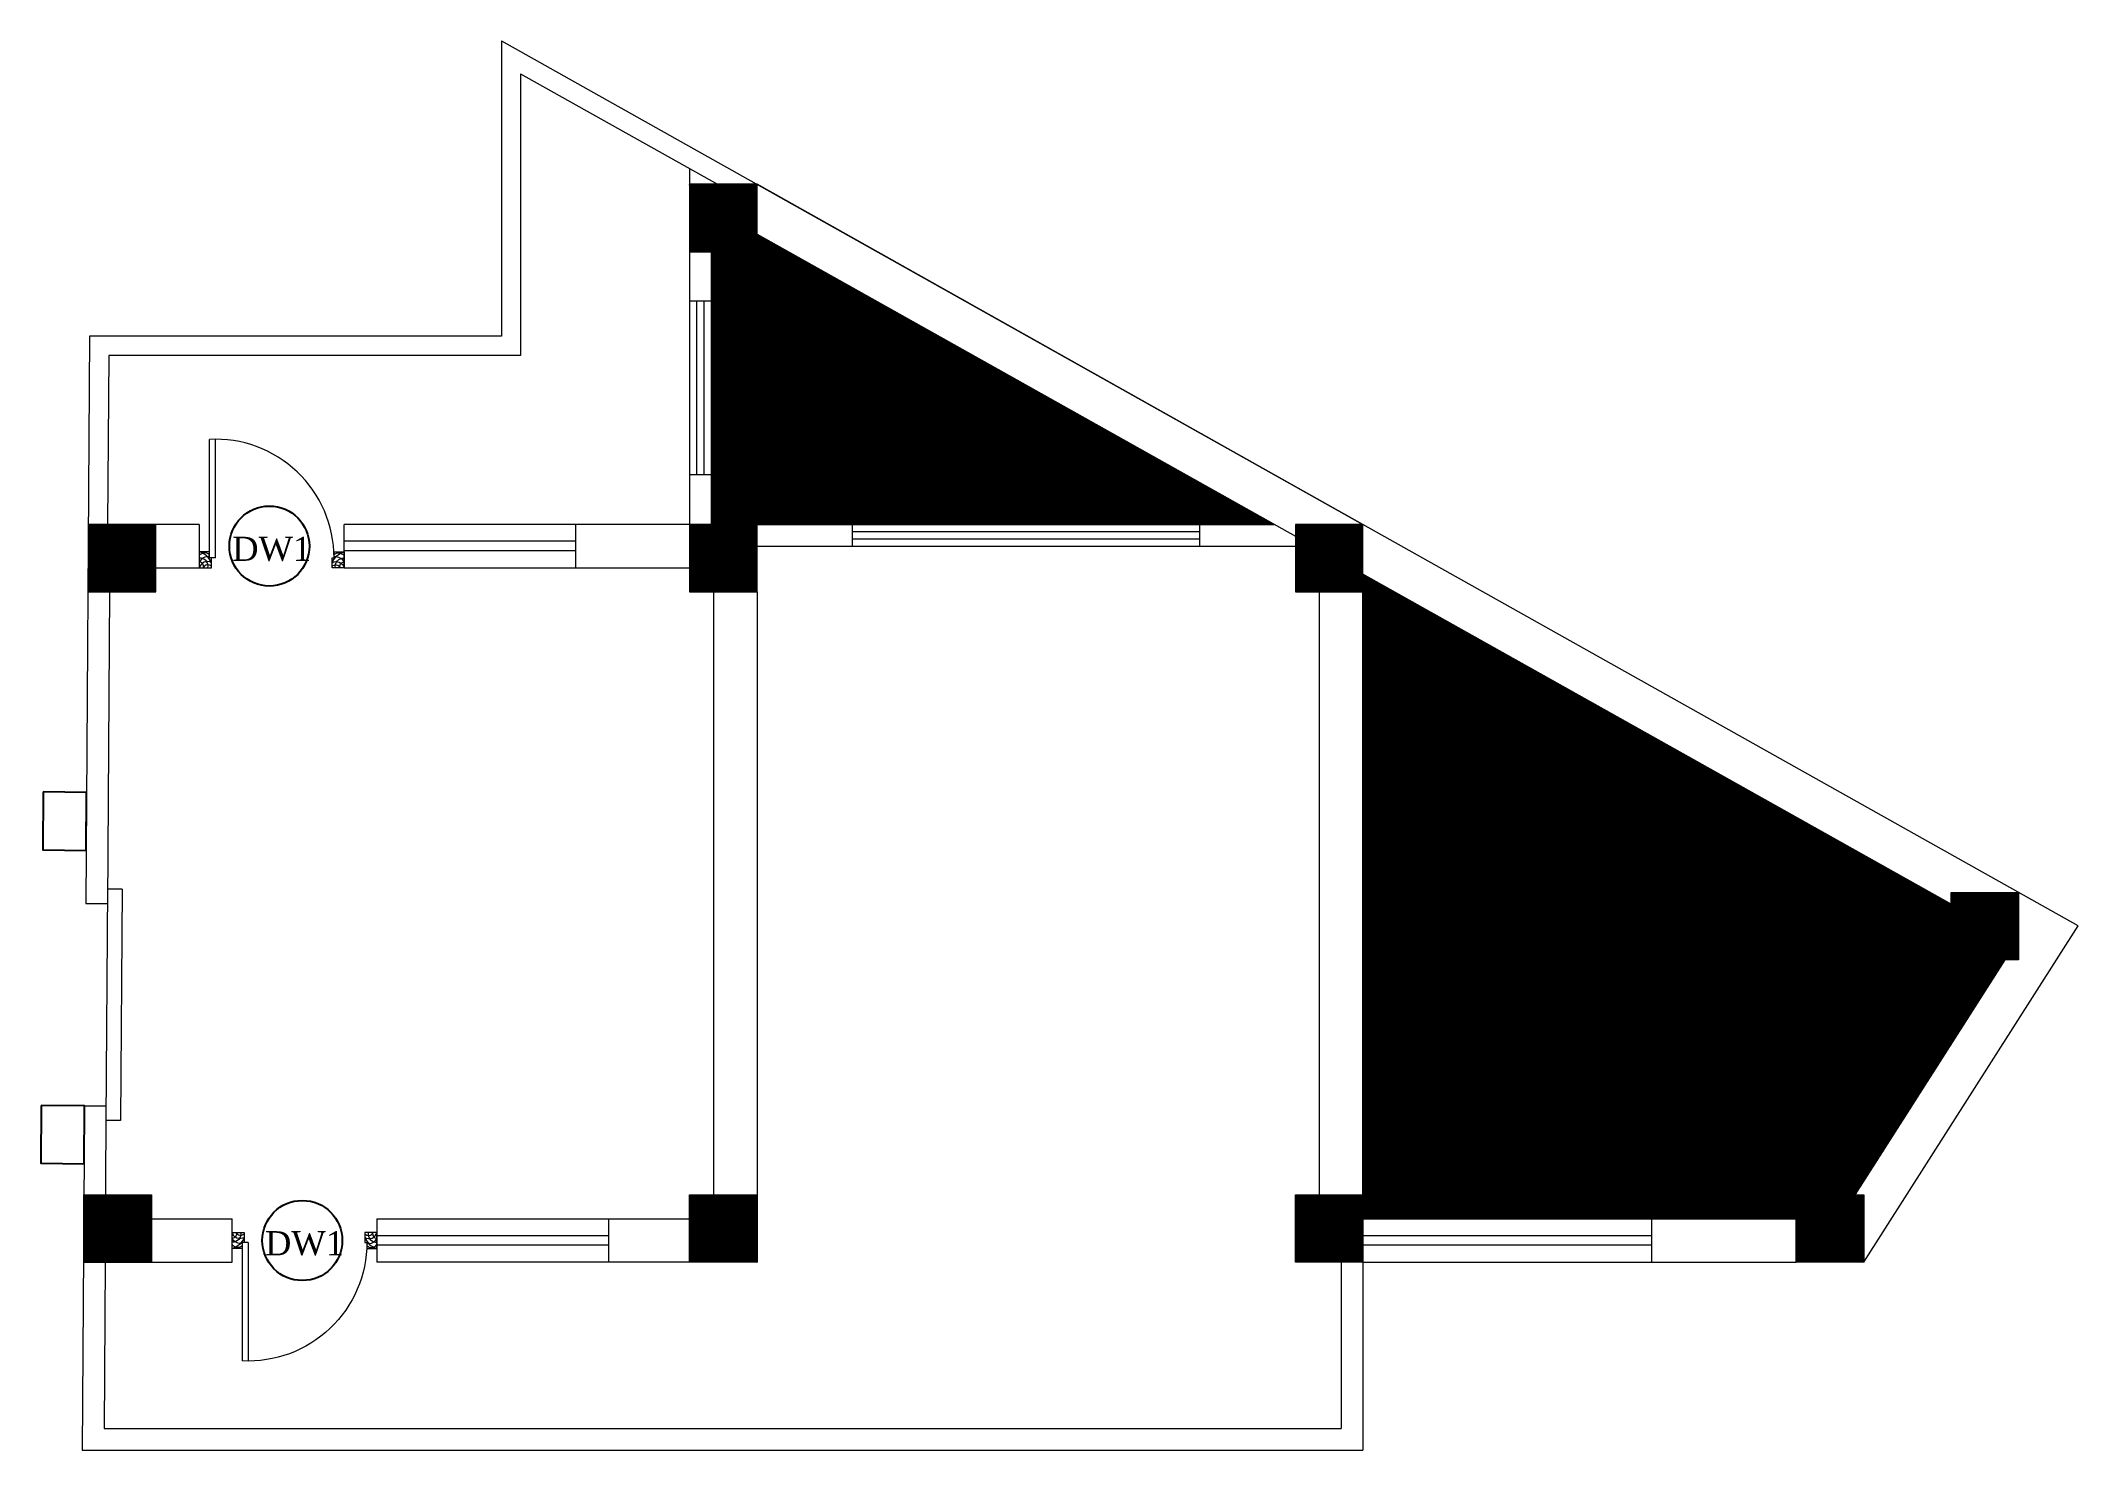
# Model space of a CAD drawing. Header units: inches. Extents: x 4069 to 291496, y -47643 to 12535.
# Drawn here: x 88801.6 to 89223.9, y -1610.8 to -1318.5 of the extents above; entities that cross this region are included whole.
import ezdxf

# ---------------------------------------------------------------- set-up
doc = ezdxf.new("R2010")
doc.units = ezdxf.units.IN
doc.header["$LTSCALE"] = 5
doc.header["$MEASUREMENT"] = 0
doc.layers.add('A-WALL', color=7, linetype='Continuous', lineweight=9)
doc.layers.add('DOOR', color=62, linetype='Continuous', lineweight=0)
doc.layers.add('TEXT', color=6, linetype='Continuous')
doc.layers.add('WALL', color=7, linetype='Continuous')
doc.styles.add('ordinary', font='times.ttf')

msp = doc.modelspace()

# ---------------------------------------------------------------- texts
at = {"layer": 'TEXT', "style": 'ordinary'}
for p in [(88841.31437, -1426.35546, -58.16904), (88848.12491, -1570.35546, -58.16904)]:
    msp.add_text('DW1', height=5, rotation=0.0003881, dxfattribs=at).set_placement(p)

# ---------------------------------------------------------------- blocks, each defined once
blk = doc.blocks.new('A$C27B36B59')
at = {"layer": 'DOOR'}
for p, q in [((0, 4), (0, 0)), ((2.5, 4), (0, 4)), ((0, 0), (3, 0)), ((2.5, 2.5), (2.5, 4)), ((3, 2.5), (2.5, 2.5)), ((3, 0), (3, 2.5))]:
    blk.add_line(p, q, dxfattribs=at)
for centre, radius, start, end in [((-1.4, -0.54), 4.75, 22.1411, 72.838), ((1.34, 2.09), 1.64, 45.138, 144.8948), ((2.21, 0.3), 2.49, 83.3149, 152.658), ((0.13, 0.37), 2.05, 349.4875, 93.6805), ((1.96, -0.47), 2.01, 58.7447, 166.495), ((-0.06, 0.32), 1.13, 343.542, 86.947), ((2.08, -0.4), 1.17, 38.2816, 160.1519)]:
    blk.add_arc(centre, radius, start, end, dxfattribs=at)
blk = doc.blocks.new('D2')
at = {"layer": 'DOOR'}
for p, q in [((74473.95, 24047.59), (74473.95, 24018.09)), ((74473.95, 24047.59), (74475.45, 24047.59)), ((74475.45, 24047.59), (74475.45, 24018.13))]:
    blk.add_line(p, q, dxfattribs=at)
blk.add_arc((74473.95, 24047.59), 29.5, 180, 272.9146, dxfattribs=at)
at = {"layer": 'DOOR', "xscale": -1, "rotation": 180}
blk.add_blockref('A$C27B36B59', (74441.95, 24050.09), dxfattribs=at)
at = {"layer": 'DOOR', "rotation": 180}
blk.add_blockref('A$C27B36B59', (74477.95, 24050.09), dxfattribs=at)

# ---------------------------------------------------------------- hatches: boundary and pattern name
at = {"layer": 'A-WALL', "ltscale": 5}
h = msp.add_hatch(dxfattribs=at)
h.set_pattern_fill('ANSI31', color=256)
h.set_pattern_definition([(45, (64514.01647, -3000.98769), (-0.08838834765, 0.08838834765), [])])
h.paths.add_polyline_path([(88950.09449, -1348.26654), (88936.09449, -1348.26654), (88936.09449, -1362.26654), (88950.09449, -1362.26654)])
h = msp.add_hatch(dxfattribs=at)
h.set_pattern_fill('ANSI31', color=256)
h.set_pattern_definition([(45, (1247.51594, 0), (-0.08838834765, 0.08838834765), [])])
h.paths.add_polyline_path([(88950.09449, -1358.58893), (88950.09449, -1362.26654), (88940.59449, -1362.26654), (88940.59449, -1418.79134), (88945.09449, -1418.79134), (88950.09449, -1418.79134), (89057.28266, -1418.79134)])
h = msp.add_hatch(dxfattribs=at)
h.set_pattern_fill('ANSI31', color=256)
h.set_pattern_definition([(45, (64499.04365, -3071.51249), (-0.08838834765, 0.08838834765), [])])
h.paths.add_polyline_path([(88825.50056, -1432.79134), (88825.50056, -1418.79134), (88811.50056, -1418.79134), (88811.50056, -1432.79134)])
h = msp.add_hatch(dxfattribs=at)
h.set_pattern_fill('ANSI31', color=256)
h.set_pattern_definition([(45, (64514.01647, -3071.51249), (-0.08838834765, 0.08838834765), [])])
h.paths.add_polyline_path([(88950.09449, -1418.79134), (88936.09449, -1418.79134), (88936.09449, -1432.79134), (88950.09449, -1432.79134)])
h = msp.add_hatch(dxfattribs=at)
h.set_pattern_fill('ANSI31', color=256)
h.set_pattern_definition([(45, (64529.96215, -3071.51249), (-0.08838834765, 0.08838834765), [])])
h.paths.add_polyline_path([(89075.66128, -1432.79134), (89075.66128, -1418.79134), (89061.66128, -1418.79134), (89061.66128, -1432.79134)])
h = msp.add_hatch(dxfattribs=at)
h.set_pattern_fill('ANSI31', color=256)
h.set_pattern_definition([(45, (662.8698, 0), (-0.08838834765, 0.08838834765), [])])
h.paths.add_polyline_path([(89208.7346, -1509.11231), (89197.54792, -1509.11231), (89197.54792, -1497.57157), (89075.66128, -1429.11373), (89075.66128, -1432.79134), (89075.66128, -1562.79134), (89165.45221, -1562.79134), (89165.45221, -1557.79134), (89177.70358, -1557.79134)])
h = msp.add_hatch(dxfattribs=at)
h.set_pattern_fill('ANSI31', color=256)
h.set_pattern_definition([(45, (64665.84879, -2998.83345), (-0.08838834765, 0.08838834765), [])])
h.paths.add_polyline_path([(89197.54792, -1495.11231), (89197.54792, -1509.11231), (89211.54792, -1509.11231), (89211.54792, -1495.11231)])
h = msp.add_hatch(dxfattribs=at)
h.set_pattern_fill('ANSI31', color=256)
h.set_pattern_definition([(45, (64498.13609, -3061.5127), (-0.08838834765, 0.08838834765), [])])
h.paths.add_polyline_path([(88810.59299, -1557.79156), (88810.59299, -1571.79156), (88824.59299, -1571.79156), (88824.59299, -1557.79156)])
h = msp.add_hatch(dxfattribs=at)
h.set_pattern_fill('ANSI31', color=256)
h.set_pattern_definition([(45, (64514.01647, -3061.51249), (-0.08838834765, 0.08838834765), [])])
h.paths.add_polyline_path([(88950.09449, -1557.79134), (88936.09449, -1557.79134), (88936.09449, -1571.79134), (88950.09449, -1571.79134)])
h = msp.add_hatch(dxfattribs=at)
h.set_pattern_fill('ANSI31', color=256)
h.set_pattern_definition([(45, (64529.96215, -3061.51249), (-0.08838834765, 0.08838834765), [])])
h.paths.add_polyline_path([(89061.66128, -1557.79134), (89061.66128, -1571.79134), (89075.66128, -1571.79134), (89075.66128, -1557.79134)])
h = msp.add_hatch(dxfattribs=at)
h.set_pattern_fill('ANSI31', color=256)
h.set_pattern_definition([(45, (64633.75308, -3061.51249), (-0.08838834765, 0.08838834765), [])])
h.paths.add_polyline_path([(89165.45221, -1557.79134), (89165.45221, -1571.79134), (89179.45221, -1571.79134), (89179.45221, -1557.79134)])

# ---------------------------------------------------------------- linework, layer by layer
for p, q in [((88897.09449, -1318.499), (89075.66128, -1418.79134)), ((88897.09449, -1318.499), (88897.09449, -1379.79134)), ((88901.09449, -1325.33334), (88941.92621, -1348.26654)), ((88901.09449, -1325.33334), (88901.09449, -1383.79134)), ((88936.09449, -1344.99115), (88936.09449, -1418.79134)), ((88950.09449, -1348.26654), (88936.09449, -1348.26654)), ((89075.66128, -1418.79134), (88950.09449, -1348.26654)), ((88950.09449, -1358.58893), (89061.66128, -1421.25061)), ((88940.59449, -1362.26654), (88940.59449, -1418.79134)), ((88940.59449, -1372.52894), (88936.09449, -1372.52894)), ((88937.59449, -1408.52894), (88937.59449, -1372.52894)), ((88939.09449, -1408.52894), (88939.09449, -1372.52894)), ((88811.7552, -1379.79134), (88810.98735, -1497.393)), ((88897.09449, -1379.79134), (88811.7552, -1379.79134)), ((88815.72917, -1383.79134), (88815.50064, -1418.79134)), ((88901.09449, -1383.79134), (88815.72917, -1383.79134)), ((88940.59449, -1408.52894), (88936.09449, -1408.52894)), ((88825.50056, -1418.79134), (88811.50056, -1418.79134)), ((88834.50056, -1418.79134), (88825.50056, -1418.79134)), ((88825.50056, -1427.79134), (88825.50056, -1418.79134)), ((88834.50056, -1418.79134), (88834.50056, -1427.79134)), ((88936.09449, -1418.79134), (88864.54207, -1418.79134)), ((88864.54207, -1427.79134), (88864.54207, -1418.79134)), ((88912.54207, -1427.79134), (88912.54207, -1418.79134)), ((88945.09449, -1418.79134), (88936.09449, -1418.79134)), ((88950.09449, -1418.79134), (89057.28266, -1418.79134)), ((88969.87789, -1423.29134), (88969.87789, -1418.79134)), ((89041.87789, -1423.29134), (89041.87789, -1418.79134)), ((89075.66128, -1432.79134), (89075.66128, -1418.79134)), ((89223.90716, -1502.05389), (89075.66128, -1418.79134)), ((88912.54207, -1422.29134), (88864.54207, -1422.29134)), ((88969.87789, -1420.29134), (89041.87789, -1420.29134)), ((88969.87789, -1421.79134), (89041.87789, -1421.79134)), ((88912.54207, -1424.29134), (88864.54207, -1424.29134)), ((88950.09449, -1423.29134), (89061.66128, -1423.29134)), ((88825.50056, -1427.79134), (88834.50056, -1427.79134)), ((88864.54207, -1427.79134), (88936.09449, -1427.79134)), ((89197.54792, -1497.57157), (89075.66128, -1429.11373)), ((88815.90923, -1432.79134), (88815.45368, -1497.393)), ((88941.09449, -1432.79134), (88941.09449, -1557.79134)), ((88950.09449, -1432.79134), (88950.09449, -1557.79134)), ((89066.66128, -1557.79134), (89066.66128, -1432.79134)), ((89075.66128, -1571.79134), (89075.66128, -1432.79134)), ((88815.47484, -1494.39307), (88815.13638, -1542.39084)), ((88818.47476, -1494.41423), (88815.47469, -1494.41423)), ((88818.47476, -1494.41423), (88818.1363, -1542.41199)), ((88810.98735, -1497.393), (88815.45368, -1497.393)), ((89179.45221, -1571.79134), (89223.90716, -1502.05389)), ((89179.45221, -1571.79134), (89223.90716, -1502.05389)), ((89177.70358, -1557.79134), (89208.7346, -1509.11231)), ((88810.71312, -1539.393), (88810.24694, -1610.79134)), ((88810.71312, -1539.393), (88815.15752, -1539.393)), ((88815.15752, -1539.393), (88815.02778, -1557.79156)), ((88818.1363, -1542.41199), (88815.13623, -1542.41199)), ((88824.5277, -1562.79134), (88841.3111, -1562.79134)), ((88841.3111, -1571.79134), (88841.3111, -1562.79134)), ((88871.3111, -1562.79134), (88936.09449, -1562.79134)), ((88871.3111, -1562.79134), (88871.3111, -1571.79134)), ((88919.3111, -1566.29134), (88871.3111, -1566.29134)), ((88919.3111, -1562.79134), (88919.3111, -1571.79134)), ((89075.66128, -1562.79134), (89165.45221, -1562.79134)), ((89135.45221, -1566.29134), (89075.66128, -1566.29134)), ((89135.45221, -1562.79134), (89135.45221, -1571.79134)), ((88919.3111, -1568.29134), (88871.3111, -1568.29134)), ((89135.45221, -1568.29134), (89075.66128, -1568.29134)), ((88810.50158, -1571.79134), (88841.3111, -1571.79134)), ((88815.00168, -1571.79156), (88814.77642, -1606.29134)), ((88936.09441, -1571.79134), (88871.3111, -1571.79134)), ((89071.16128, -1571.79134), (89071.16128, -1606.29134)), ((89075.66128, -1571.79134), (89165.45221, -1571.79134)), ((89075.66128, -1571.79134), (89075.66128, -1610.79134)), ((88814.77642, -1606.29134), (89071.16128, -1606.29134)), ((88810.24694, -1610.79134), (89075.66128, -1610.79134))]:
    msp.add_line(p, q, dxfattribs=at)
at = {"layer": 'A-WALL', "ltscale": 5, "elevation": -58.16904}
for points in [[(88936.09449, -1362.26654), (88950.09449, -1362.26654), (88950.09449, -1348.26654), (88936.09449, -1348.26654)], [(88811.50056, -1432.79134), (88825.50056, -1432.79134), (88825.50056, -1418.79134), (88811.50056, -1418.79134)], [(88936.09449, -1432.79134), (88950.09449, -1432.79134), (88950.09449, -1418.79134), (88936.09449, -1418.79134)], [(89061.66128, -1432.79134), (89075.66128, -1432.79134), (89075.66128, -1418.79134), (89061.66128, -1418.79134)], [(89197.54792, -1495.11231), (89211.54792, -1495.11231), (89211.54792, -1509.11231), (89197.54792, -1509.11231)], [(88810.59299, -1557.79156), (88824.59299, -1557.79156), (88824.59299, -1571.79156), (88810.59299, -1571.79156)], [(88936.09449, -1557.79134), (88950.09449, -1557.79134), (88950.09449, -1571.79134), (88936.09449, -1571.79134)], [(89061.66128, -1557.79134), (89075.66128, -1557.79134), (89075.66128, -1571.79134), (89061.66128, -1571.79134)], [(89165.45221, -1557.79134), (89179.45221, -1557.79134), (89179.45221, -1571.79134), (89165.45221, -1571.79134)]]:
    msp.add_lwpolyline(points, close=True, dxfattribs=at)
at = {"layer": 'TEXT'}
for centre in [(88849.02679, -1423.29134, -58.16904), (88855.83733, -1567.29134, -58.16904)]:
    msp.add_circle(centre, 8.29786, dxfattribs=at)
at = {"layer": 'WALL', "color": 2, "linetype": 'ByBlock', "ltscale": 5, "elevation": -58.16904}
for points in [[(88802.13807, -1474.27904), (88802.05972, -1486.27901), (88811.05917, -1486.39313), (88811.13752, -1474.39316)], [(88801.71367, -1539.27888), (88801.63532, -1551.27886), (88810.63477, -1551.39297), (88810.71312, -1539.393)]]:
    msp.add_lwpolyline(points, close=True, dxfattribs=at)

# ---------------------------------------------------------------- block references
at = {"layer": 'WALL', "color": 2, "linetype": 'ByBlock', "xscale": 0.8332999999984168, "yscale": 0.8333000000000084, "zscale": 0.8333, "rotation": 180}
msp.add_blockref('D2', (150896.97731, 18613.14692, -58.16904), dxfattribs=at)
at = {"layer": 'WALL', "color": 2, "linetype": 'ByBlock', "xscale": -0.8332999999984168, "yscale": 0.8333000000000084, "zscale": 0.8333}
msp.add_blockref('D2', (150903.78785, -21606.563, -58.16904), dxfattribs=at)

msp.set_redraw_order([(e.dxf.handle, doc.entitydb.next_handle()) for e in msp.query("TEXT MTEXT ATTDEF DIMENSION ARC_DIMENSION")])  # texts and dimensions are drawn at this point

doc.saveas('drawing.dxf')
